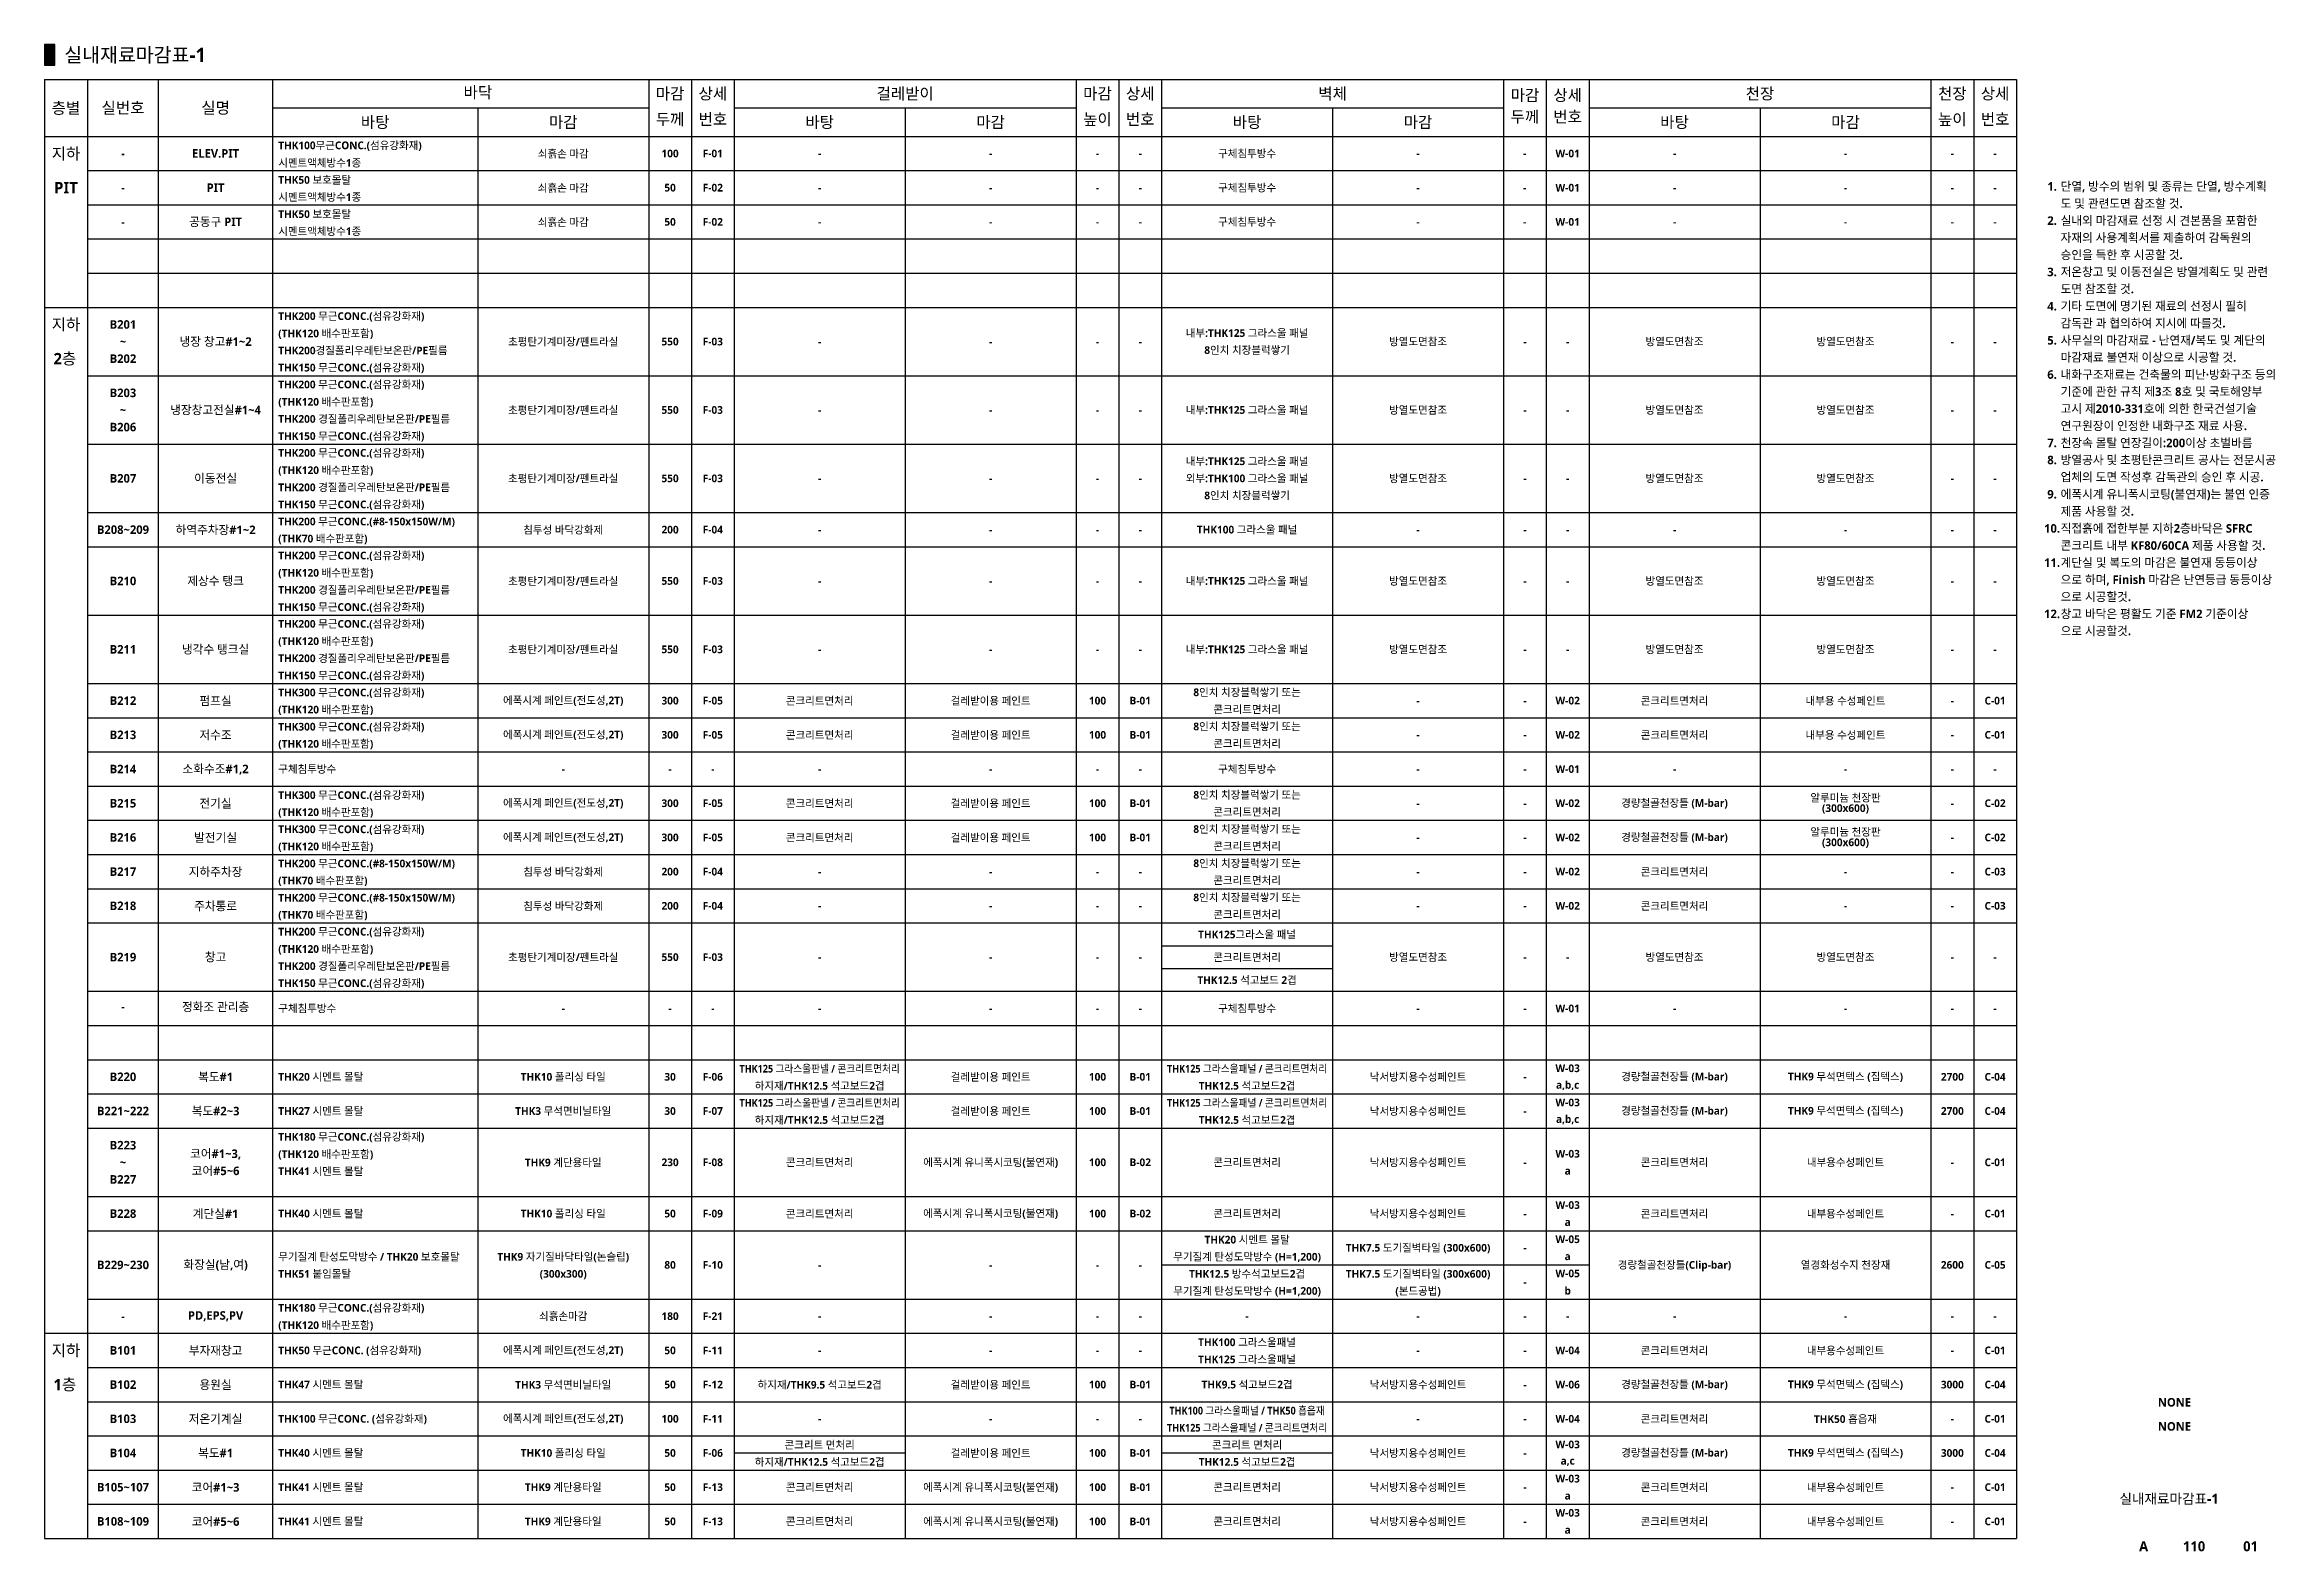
# Model space of a CAD drawing. Header units: millimetres. Extents: x 300 to 24929, y 255 to 5542.
# Drawn here: x 300 to 8129, y 255 to 5542 of the extents above; entities that cross this region are included whole.
import ezdxf
from ezdxf.enums import TextEntityAlignment as Align

# ---------------------------------------------------------------- set-up
doc = ezdxf.new("R2010")
doc.units = ezdxf.units.MM
doc.header["$LTSCALE"] = 10
doc.header["$MEASUREMENT"] = 0
doc.layers.get('0').update_dxf_attribs({"linetype": 'CONTINUOUS'})
for name, color, linetype in [('A-ANNO-GRA2', 4, 'CONTINUOUS'), ('A-ANNO-TEXT1', 7, 'CONTINUOUS'), ('A-ANNO-TITL', 7, 'CONTINUOUS')]:
    doc.layers.add(name, color=color, linetype=linetype)
doc.styles.add('SH_대대리576', font='')
doc.styles.get('SH_대대리576').set_extended_font_data('NanumGothic', bold=True)

msp = doc.modelspace()

# ---------------------------------------------------------------- texts
at = {"layer": 'A-ANNO-TEXT1', "style": 'SH_대대리576'}
msp.add_text('실내재료마감표-1', height=50, dxfattribs=at).set_placement((369.1, 5481))
for s, height, p in [('층별', 40, (375, 5320)), ('지하', 40, (375, 5160)), ('ELEV.PIT', 30, (900, 5160)), ('쇠흙손 마감', 27, (2120, 5160)), ('W-01', 27, (5645, 5160)), ('-', 27, (3020, 5160)), ('-', 27, (3620, 5160)), ('-', 27, (3995, 5160)), ('-', 27, (4145, 5160)), ('-', 27, (5120, 5160)), ('-', 27, (5494.6, 5160)), ('-', 27, (6020, 5160)), ('-', 27, (6620, 5160)), ('-', 27, (6995, 5160)), ('-', 27, (7145, 5160)), ('PIT', 40, (375, 5040)), ('PIT', 30, (900, 5040)), ('쇠흙손 마감', 27, (2120, 5040)), ('-', 27, (3020, 5040)), ('-', 27, (3620, 5040)), ('-', 27, (3995, 5040)), ('-', 27, (4145, 5040)), ('-', 27, (5120, 5040)), ('-', 27, (5494.6, 5040)), ('W-01', 27, (5645, 5040)), ('-', 27, (6020, 5040)), ('-', 27, (6620, 5040)), ('-', 27, (6995, 5040)), ('-', 27, (7145, 5040)), ('공동구 PIT', 30, (900, 4920)), ('쇠흙손 마감', 27, (2120, 4920)), ('F-02', 27, (2645, 4920)), ('W-01', 27, (5645, 4920)), ('-', 27, (3020, 4920)), ('-', 27, (3620, 4920)), ('-', 27, (3995, 4920)), ('-', 27, (4145, 4920)), ('-', 27, (5120, 4920)), ('-', 27, (5494.6, 4920)), ('-', 27, (6020, 4920)), ('-', 27, (6620, 4920)), ('-', 27, (6995, 4920)), ('-', 27, (7145, 4920)), ('초평탄기계미장/펜트라실', 27, (2120, 4500)), ('초평탄기계미장/펜트라실', 27, (2120, 4260)), ('초평탄기계미장/펜트라실', 27, (2120, 4020)), ('하역주차장#1~2', 30, (900, 3840)), ('-', 27, (6020, 3840)), ('-', 27, (6620, 3840)), ('-', 27, (6995, 3840)), ('-', 27, (7145, 3840)), ('초평탄기계미장/펜트라실', 27, (2120, 3660)), ('초평탄기계미장/펜트라실', 27, (2120, 3420)), ('펌프실', 30, (900, 3240)), ('에폭시계 페인트(전도성,2T)', 27, (2120, 3240)), ('콘크리트면처리', 27, (3020, 3240)), ('걸레받이용 페인트', 27, (3620, 3240)), ('100', 27, (3995, 3240)), ('B-01', 27, (4145, 3240)), ('8인치 치장블럭쌓기 또는', 27, (4520, 3270)), ('콘크리트면처리', 27, (4520, 3210)), ('콘크리트면처리', 27, (6020, 3240)), ('내부용 수성페인트', 27, (6620, 3240)), ('저수조', 30, (900, 3120)), ('에폭시계 페인트(전도성,2T)', 27, (2120, 3120)), ('콘크리트면처리', 27, (3020, 3120)), ('걸레받이용 페인트', 27, (3620, 3120)), ('100', 27, (3995, 3120)), ('B-01', 27, (4145, 3120)), ('8인치 치장블럭쌓기 또는', 27, (4520, 3150)), ('콘크리트면처리', 27, (6020, 3120)), ('내부용 수성페인트', 27, (6620, 3120)), ('콘크리트면처리', 27, (4520, 3090)), ('소화수조#1,2', 30, (900, 3000)), ('W-01', 27, (5645, 3000)), ('전기실', 30, (900, 2880)), ('에폭시계 페인트(전도성,2T)', 27, (2120, 2880)), ('콘크리트면처리', 27, (3020, 2880)), ('걸레받이용 페인트', 27, (3620, 2880)), ('8인치 치장블럭쌓기 또는', 27, (4520, 2910)), ('경량철골천장틀 (M-bar)', 27, (6020, 2880)), ('100', 27, (3995, 2880)), ('B-01', 27, (4145, 2880)), ('콘크리트면처리', 27, (4520, 2850)), ('발전기실', 30, (900, 2760)), ('에폭시계 페인트(전도성,2T)', 27, (2120, 2760)), ('콘크리트면처리', 27, (3020, 2760)), ('걸레받이용 페인트', 27, (3620, 2760)), ('100', 27, (3995, 2760)), ('B-01', 27, (4145, 2760)), ('8인치 치장블럭쌓기 또는', 27, (4520, 2790)), ('콘크리트면처리', 27, (4520, 2730)), ('경량철골천장틀 (M-bar)', 27, (6020, 2760)), ('8인치 치장블럭쌓기 또는', 27, (4520, 2670)), ('지하주차장', 30, (900, 2640)), ('콘크리트면처리', 27, (4520, 2610)), ('콘크리트면처리', 27, (6020, 2640)), ('주차통로', 30, (900, 2520)), ('8인치 치장블럭쌓기 또는', 27, (4520, 2550)), ('콘크리트면처리', 27, (4520, 2490)), ('콘크리트면처리', 27, (6020, 2520)), ('THK125그라스울 패널', 27, (4520, 2420)), ('초평탄기계미장/펜트라실', 27, (2120, 2340)), ('콘크리트면처리', 27, (4520, 2340)), ('THK12.5 석고보드 2겹', 27, (4520, 2260)), ('정화조 관리층', 30, (900, 2166)), ('W-01', 27, (5645, 2160)), ('W-03', 27, (5645, 1950)), ('복도#1', 30, (900, 1920)), ('걸레받이용 페인트', 27, (3620, 1920)), ('100', 27, (3995, 1920)), ('B-01', 27, (4145, 1920)), ('a,b,c', 27, (5645, 1890)), ('경량철골천장틀 (M-bar)', 27, (6020, 1920)), ('THK9 무석면텍스 (집텍스)', 27, (6620, 1920)), ('복도#2~3', 30, (900, 1800)), ('걸레받이용 페인트', 27, (3620, 1800)), ('100', 27, (3995, 1800)), ('B-01', 27, (4145, 1800)), ('W-03', 27, (5645, 1830)), ('경량철골천장틀 (M-bar)', 27, (6020, 1800)), ('THK9 무석면텍스 (집텍스)', 27, (6620, 1800)), ('a,b,c', 27, (5645, 1770)), ('W-03', 27, (5645, 1650)), ('THK9 계단용타일', 27, (2120, 1620)), ('a', 27, (5645, 1590)), ('계단실#1', 30, (900, 1440)), ('콘크리트면처리', 27, (3020, 1440)), ('에폭시계 유니폭시코팅(불연재)', 27, (3620, 1440)), ('100', 27, (3995, 1440)), ('W-03', 27, (5645, 1470)), ('a', 27, (5645, 1410)), ('콘크리트면처리', 27, (6020, 1440)), ('내부용수성페인트', 27, (6620, 1440)), ('W-05', 27, (5645, 1350)), ('화장실(남,여)', 30, (900, 1260)), ('a', 27, (5645, 1290)), ('W-05', 27, (5645, 1230)), ('b', 27, (5645, 1170)), ('PD,EPS,PV', 30, (900, 1080)), ('부자재창고', 30, (900, 960)), ('에폭시계 페인트(전도성,2T)', 27, (2120, 960)), ('W-04', 27, (5645, 960)), ('콘크리트면처리', 27, (6020, 960)), ('내부용수성페인트', 27, (6620, 960)), ('용원실', 30, (900, 840)), ('THK3 무석면비닐타일', 27, (2120, 840)), ('하지재/THK9.5 석고보드2겹', 27, (3020, 840)), ('걸레받이용 페인트', 27, (3620, 840)), ('100', 27, (3995, 840)), ('B-01', 27, (4145, 840)), ('W-06', 27, (5645, 840)), ('경량철골천장틀 (M-bar)', 27, (6020, 840)), ('THK9 무석면텍스 (집텍스)', 27, (6620, 840)), ('저온기계실', 30, (900, 720)), ('에폭시계 페인트(전도성,2T)', 27, (2120, 720)), ('W-04', 27, (5645, 720)), ('콘크리트면처리', 27, (6020, 720)), ('THK50 흡읍재', 27, (6620, 720)), ('W-03', 27, (5645, 630)), ('복도#1', 30, (900, 600)), ('걸레받이용 페인트', 27, (3620, 600)), ('100', 27, (3995, 600)), ('B-01', 27, (4145, 600)), ('낙서방지용수성페인트', 27, (5120, 600)), ('-', 27, (5495, 600)), ('a,c', 27, (5645, 570)), ('경량철골천장틀 (M-bar)', 27, (6020, 600)), ('THK9 무석면텍스 (집텍스)', 27, (6620, 600)), ('코어#1~3', 30, (900, 480)), ('B-01', 27, (4145, 480)), ('W-03', 27, (5645, 510)), ('콘크리트면처리', 27, (6020, 480)), ('내부용수성페인트', 27, (6620, 480)), ('W-03', 27, (5645, 390)), ('a', 27, (5645, 450)), ('코어#5~6', 30, (900, 360)), ('B-01', 27, (4145, 360)), ('a', 27, (5645, 330)), ('콘크리트면처리', 27, (6020, 360)), ('내부용수성페인트', 27, (6620, 360))]:
    msp.add_text(s, height=height, dxfattribs=at).set_placement(p, align=Align.MIDDLE)
for s, height, p in [('실번호', 40, (575, 5320)), ('실명', 40, (900, 5320)), ('바닥', 40, (1820.4, 5374.6)), ('마감', 40, (2495, 5370)), ('상세', 40, (2645, 5370)), ('걸레받이', 40, (3320, 5370)), ('마감', 40, (3995, 5370)), ('상세', 40, (4145, 5370)), ('벽체', 40, (4820, 5370)), ('마감', 40, (5495, 5364.6)), ('상세', 40, (5645, 5364.6)), ('천장', 40, (6320, 5370)), ('천장', 40, (6995, 5370)), ('상세', 40, (7145, 5370)), ('바탕', 40, (1460, 5270)), ('마감', 40, (2120, 5270)), ('두께', 40, (2495, 5280)), ('번호', 40, (2645, 5280)), ('바탕', 40, (3020, 5270)), ('마감', 40, (3620, 5270)), ('높이', 40, (3995, 5280)), ('번호', 40, (4145, 5280)), ('바탕', 40, (4520, 5270)), ('마감', 40, (5120, 5270)), ('두께', 40, (5495, 5289)), ('번호', 40, (5645, 5289)), ('바탕', 40, (6020, 5270)), ('마감', 40, (6620, 5270)), ('높이', 40, (6995, 5280)), ('번호', 40, (7145, 5280)), ('100', 27, (2495, 5160)), ('F-01', 27, (2645, 5160)), ('구체침투방수', 27, (4520, 5160)), ('-', 30, (575, 5160)), ('-', 30, (575, 5040)), ('50', 27, (2495, 5040)), ('F-02', 27, (2645, 5040)), ('구체침투방수', 27, (4520, 5040)), ('50', 27, (2495, 4920)), ('구체침투방수', 27, (4520, 4920)), ('-', 30, (575, 4920)), ('지하', 40, (375, 4560)), ('B201', 30, (575, 4560)), ('내부:THK125 그라스울 패널', 27, (4520, 4530)), ('2층', 40, (371.1, 4440)), ('~', 30, (575, 4500)), ('냉장 창고#1~2', 30, (900, 4500)), ('550', 27, (2495, 4500)), ('F-03', 27, (2645, 4500)), ('-', 27, (3020, 4500)), ('-', 27, (3620.2, 4500)), ('-', 27, (3995, 4500)), ('-', 27, (4145, 4500)), ('8인치 치장블럭쌓기', 27, (4520, 4470)), ('방열도면참조', 27, (5120, 4500)), ('-', 27, (5495, 4500)), ('-', 27, (5645, 4500)), ('방열도면참조', 27, (6020, 4500)), ('방열도면참조', 27, (6620, 4500)), ('-', 27, (6994.8, 4500)), ('-', 27, (7145, 4500)), ('B202', 30, (575, 4440)), ('B203', 30, (575, 4320)), ('~', 30, (575, 4260)), ('냉장창고전실#1~4', 30, (900, 4260)), ('550', 27, (2495, 4260)), ('F-03', 27, (2645, 4260)), ('-', 27, (3020, 4260)), ('-', 27, (3620.2, 4260)), ('-', 27, (3995, 4260)), ('-', 27, (4145, 4260)), ('내부:THK125 그라스울 패널', 27, (4520, 4260)), ('방열도면참조', 27, (5120, 4260)), ('-', 27, (5495, 4260)), ('-', 27, (5645, 4260)), ('방열도면참조', 27, (6020, 4260)), ('방열도면참조', 27, (6620, 4260)), ('-', 27, (6994.8, 4260)), ('-', 27, (7145, 4260)), ('B206', 30, (575, 4200)), ('내부:THK125 그라스울 패널', 27, (4520, 4080)), ('B207', 30, (575, 4020)), ('이동전실', 30, (900, 4020)), ('550', 27, (2495, 4020)), ('F-03', 27, (2645, 4020)), ('-', 27, (3020, 4020)), ('-', 27, (3620.2, 4020)), ('-', 27, (3995, 4020)), ('-', 27, (4145, 4020)), ('외부:THK100 그라스울 패널', 27, (4520, 4020)), ('방열도면참조', 27, (5120, 4020)), ('-', 27, (5495, 4020)), ('-', 27, (5645, 4020)), ('방열도면참조', 27, (6020, 4020)), ('방열도면참조', 27, (6620, 4020)), ('-', 27, (6994.8, 4020)), ('-', 27, (7145, 4020)), ('8인치 치장블럭쌓기', 27, (4520, 3960)), ('B208~209', 30, (575, 3840)), ('F-04', 27, (2645, 3840)), ('-', 27, (3020, 3840)), ('-', 27, (3620, 3840)), ('-', 27, (3995, 3840)), ('-', 27, (4145, 3840)), ('THK100 그라스울 패널', 27, (4520, 3840)), ('-', 27, (5120, 3839.7)), ('-', 27, (5495, 3840)), ('-', 27, (5645, 3840)), ('B210', 30, (575, 3660)), ('제상수 탱크', 30, (900, 3660)), ('550', 27, (2495, 3660)), ('F-03', 27, (2645, 3660)), ('-', 27, (3020, 3660)), ('-', 27, (3620.2, 3660)), ('-', 27, (3995, 3660)), ('-', 27, (4145, 3660)), ('내부:THK125 그라스울 패널', 27, (4520, 3660)), ('방열도면참조', 27, (5120, 3660)), ('-', 27, (5495, 3660)), ('-', 27, (5645, 3660)), ('방열도면참조', 27, (6020, 3660)), ('방열도면참조', 27, (6620, 3660)), ('-', 27, (6994.8, 3660)), ('-', 27, (7145, 3660)), ('B211', 30, (575, 3420)), ('냉각수 탱크실', 30, (900, 3420)), ('550', 27, (2495, 3420)), ('F-03', 27, (2645, 3420)), ('-', 27, (3020, 3420)), ('-', 27, (3620.2, 3420)), ('-', 27, (3995, 3420)), ('-', 27, (4145, 3420)), ('내부:THK125 그라스울 패널', 27, (4520, 3420)), ('방열도면참조', 27, (5120, 3420)), ('-', 27, (5495, 3420)), ('-', 27, (5645, 3420)), ('방열도면참조', 27, (6020, 3420)), ('방열도면참조', 27, (6620, 3420)), ('-', 27, (6994.8, 3420)), ('-', 27, (7145, 3420)), ('B212', 30, (575, 3240)), ('300', 27, (2495, 3240)), ('F-05', 27, (2645, 3240)), ('-', 27, (5120, 3240)), ('-', 27, (5495, 3240)), ('W-02', 27, (5645, 3240)), ('-', 27, (6995, 3240)), ('C-01', 27, (7145, 3240)), ('B213', 30, (575, 3120)), ('300', 27, (2495, 3120)), ('F-05', 27, (2645, 3120)), ('W-02', 27, (5645, 3120)), ('C-01', 27, (7145, 3120)), ('-', 27, (5120, 3120)), ('-', 27, (5495, 3120)), ('-', 27, (6995, 3120)), ('B214', 30, (575, 3000)), ('-', 27, (2120, 3000)), ('-', 27, (2495, 3000)), ('-', 27, (2645, 3000)), ('-', 27, (3020, 3000)), ('-', 27, (3620, 3000)), ('-', 27, (3995, 3000)), ('-', 27, (4145, 3000)), ('구체침투방수', 27, (4520, 3000)), ('-', 27, (5120, 3000)), ('-', 27, (5495, 3000)), ('-', 27, (6020, 3000)), ('-', 27, (6620, 3000)), ('-', 27, (6995, 3000)), ('-', 27, (7145, 3000)), ('B215', 30, (575, 2880)), ('300', 27, (2495, 2880)), ('F-05', 27, (2645, 2880)), ('-', 27, (5120, 2880)), ('-', 27, (5495, 2880)), ('W-02', 27, (5645, 2880)), ('-', 27, (6995, 2880)), ('C-02', 27, (7145, 2880)), ('B216', 30, (575, 2760)), ('300', 27, (2495, 2760)), ('F-05', 27, (2645, 2760)), ('-', 27, (5120, 2760)), ('-', 27, (5495, 2760)), ('W-02', 27, (5645, 2760)), ('-', 27, (6995, 2760)), ('C-02', 27, (7145, 2760)), ('B217', 30, (575, 2640)), ('F-04', 27, (2645, 2640)), ('-', 27, (3020, 2640)), ('-', 27, (3620, 2640)), ('-', 27, (3995, 2640)), ('-', 27, (4145, 2640)), ('-', 27, (5120, 2640)), ('-', 27, (5495, 2640)), ('W-02', 27, (5645, 2640)), ('-', 27, (6620, 2640)), ('-', 27, (6995, 2640)), ('C-03', 27, (7145, 2640)), ('B218', 30, (575, 2520)), ('F-04', 27, (2645, 2520)), ('-', 27, (3020, 2520)), ('-', 27, (3620, 2520)), ('-', 27, (3995, 2520)), ('-', 27, (4145, 2520)), ('-', 27, (5120, 2520)), ('-', 27, (5495, 2520)), ('W-02', 27, (5645, 2520)), ('-', 27, (6620, 2520)), ('-', 27, (6995, 2520)), ('C-03', 27, (7145, 2520)), ('B219', 30, (575, 2340)), ('창고', 30, (900, 2340)), ('F-03', 27, (2645, 2340)), ('방열도면참조', 27, (5120, 2340)), ('방열도면참조', 27, (6020, 2340)), ('방열도면참조', 27, (6620, 2340)), ('-', 27, (3020, 2340)), ('-', 27, (3620.2, 2340)), ('-', 27, (3995, 2340)), ('-', 27, (4145, 2340)), ('-', 27, (5495, 2340)), ('-', 27, (5645, 2340)), ('-', 27, (6994.8, 2340)), ('-', 27, (7145, 2340)), ('-', 30, (575, 2166)), ('-', 27, (2120, 2160)), ('-', 27, (2495, 2160)), ('-', 27, (2645, 2160)), ('-', 27, (3020, 2160)), ('-', 27, (3620, 2160)), ('-', 27, (3995, 2160)), ('-', 27, (4145, 2160)), ('구체침투방수', 27, (4520, 2160)), ('-', 27, (5120, 2160)), ('-', 27, (5495, 2160)), ('-', 27, (6020, 2160)), ('-', 27, (6620, 2160)), ('-', 27, (6995, 2160)), ('-', 27, (7145, 2160)), ('B220', 30, (575, 1920)), ('THK10 폴리싱 타일', 27, (2120, 1920)), ('30', 27, (2495, 1920)), ('F-06', 27, (2645, 1920)), ('하지재/THK12.5 석고보드2겹', 27, (3020, 1888.5)), ('THK12.5 석고보드2겹', 27, (4520, 1888.5)), ('낙서방지용수성페인트', 27, (5120, 1919.7)), ('-', 27, (5495, 1920)), ('2700', 27, (6995, 1920)), ('C-04', 27, (7145, 1920)), ('B221~222', 30, (575, 1800)), ('THK3 무석면비닐타일', 27, (2120, 1800)), ('30', 27, (2495, 1800)), ('F-07', 27, (2645, 1800)), ('낙서방지용수성페인트', 27, (5120, 1799.7)), ('2700', 27, (6995, 1800)), ('C-04', 27, (7145, 1800)), ('하지재/THK12.5 석고보드2겹', 27, (3020, 1768.5)), ('THK12.5 석고보드2겹', 27, (4520, 1768.5)), ('-', 27, (5495, 1800)), ('B223', 30, (575, 1680)), ('코어#1~3,', 30, (900, 1650)), ('B227', 30, (575, 1560)), ('~', 30, (575, 1620)), ('코어#5~6', 30, (900, 1590)), ('230', 27, (2495, 1620)), ('F-08', 27, (2645, 1620)), ('콘크리트면처리', 27, (3020, 1620)), ('에폭시계 유니폭시코팅(불연재)', 27, (3620.2, 1620)), ('100', 27, (3995, 1620)), ('B-02', 27, (4145, 1620)), ('콘크리트면처리', 27, (4520, 1620)), ('낙서방지용수성페인트', 27, (5120.2, 1620)), ('-', 27, (5495, 1620)), ('콘크리트면처리', 27, (6020, 1620)), ('내부용수성페인트', 27, (6620.2, 1620)), ('-', 27, (6994.8, 1620)), ('C-01', 27, (7145, 1620)), ('B228', 30, (575, 1440)), ('THK10 폴리싱 타일', 27, (2120, 1440)), ('50', 27, (2495, 1440)), ('F-09', 27, (2645, 1440)), ('B-02', 27, (4145, 1440)), ('콘크리트면처리', 27, (4520, 1440)), ('낙서방지용수성페인트', 27, (5120, 1440)), ('-', 27, (5495, 1440)), ('-', 27, (6995, 1440)), ('C-01', 27, (7145, 1440)), ('THK20 시멘트 몰탈', 27, (4520, 1348.5)), ('THK7.5 도기질벽타일 (300x600)', 27, (5120, 1320)), ('B229~230', 30, (575, 1260)), ('THK9 자기질바닥타일(논슬립)', 27, (2120, 1288.5)), ('80', 27, (2495, 1260)), ('F-10', 27, (2645, 1260)), ('-', 27, (3020, 1260)), ('-', 27, (3620, 1260)), ('-', 27, (3995, 1260)), ('-', 27, (4145, 1260)), ('무기질계 탄성도막방수 (H=1,200)', 27, (4520, 1288.5)), ('-', 27, (5495, 1320)), ('경량철골천장틀(Clip-bar)', 27, (6020, 1260)), ('열경화성수지 천장재', 27, (6620.2, 1260)), ('2600', 27, (6994.8, 1260)), ('C-05', 27, (7145, 1260)), ('(300x300)', 27, (2120, 1228.5)), ('무기질계 탄성도막방수 (H=1,200)', 27, (4520, 1168.5)), ('THK12.5 방수석고보드2겹', 27, (4520, 1228.5)), ('THK7.5 도기질벽타일 (300x600)', 27, (5120, 1228.5)), ('(본드공법)', 27, (5120, 1168.5)), ('-', 27, (5495.1, 1200)), ('-', 30, (575, 1080)), ('-', 27, (3020, 1080)), ('-', 27, (3620, 1080)), ('-', 27, (3995, 1080)), ('-', 27, (4145, 1080)), ('-', 27, (4520, 1080)), ('-', 27, (5120, 1080)), ('-', 27, (5495, 1080)), ('-', 27, (5645, 1080)), ('-', 27, (6020, 1080)), ('-', 27, (6620, 1080)), ('-', 27, (6995, 1080)), ('-', 27, (7145, 1080)), ('지하', 40, (375, 960)), ('B101', 30, (575, 960)), ('50', 27, (2495, 960)), ('F-11', 27, (2645, 960)), ('-', 27, (3020, 960)), ('-', 27, (3620, 960)), ('-', 27, (3995, 960)), ('-', 27, (4145, 960)), ('THK100 그라스울패널', 27, (4520, 988.5)), ('THK125 그라스울패널', 27, (4520, 928.5)), ('-', 27, (5120, 960)), ('-', 27, (5495, 960)), ('-', 27, (6995, 960)), ('C-01', 27, (7145, 960)), ('1층', 40, (371.1, 840)), ('B102', 30, (575, 840)), ('50', 27, (2495, 840)), ('F-12', 27, (2645, 840)), ('THK9.5 석고보드2겹', 27, (4520, 840)), ('낙서방지용수성페인트', 27, (5120, 840)), ('-', 27, (5495, 840)), ('3000', 27, (6995, 840)), ('C-04', 27, (7145, 840)), ('B103', 30, (575, 720)), ('100', 27, (2495, 720)), ('F-11', 27, (2645, 720)), ('-', 27, (3020, 720)), ('-', 27, (3620, 720)), ('-', 27, (3995, 720)), ('-', 27, (4145, 720)), ('-', 27, (5120, 720)), ('-', 27, (5495, 720)), ('-', 27, (6995, 720)), ('C-01', 27, (7145, 720)), ('콘크리트 면처리', 27, (3020, 628.5)), ('콘크리트 면처리', 27, (4520, 628.5)), ('B104', 30, (575, 600)), ('THK10 폴리싱 타일', 27, (2120, 600)), ('50', 27, (2495, 600)), ('F-06', 27, (2645, 600)), ('하지재/THK12.5 석고보드2겹', 27, (3020, 568.5)), ('THK12.5 석고보드2겹', 27, (4520, 568.5)), ('3000', 27, (6995, 600)), ('C-04', 27, (7145, 600)), ('B105~107', 30, (575, 480)), ('THK9 계단용타일', 27, (2120, 480)), ('50', 27, (2495, 480)), ('F-13', 27, (2645, 480)), ('콘크리트면처리', 27, (3020, 480)), ('에폭시계 유니폭시코팅(불연재)', 27, (3620, 480)), ('100', 27, (3995, 480)), ('콘크리트면처리', 27, (4520, 480)), ('낙서방지용수성페인트', 27, (5120, 480)), ('-', 27, (5495, 480)), ('-', 27, (6995, 480)), ('C-01', 27, (7145, 480)), ('B108~109', 30, (575, 360)), ('THK9 계단용타일', 27, (2120, 360)), ('50', 27, (2495, 360)), ('F-13', 27, (2645, 360)), ('콘크리트면처리', 27, (3020, 360)), ('에폭시계 유니폭시코팅(불연재)', 27, (3620, 360)), ('100', 27, (3995, 360)), ('콘크리트면처리', 27, (4520, 360)), ('낙서방지용수성페인트', 27, (5120, 360)), ('-', 27, (5495, 360)), ('-', 27, (6995, 360)), ('C-01', 27, (7145, 360))]:
    msp.add_text(s, height=height, dxfattribs=at).set_placement(p, align=Align.MIDDLE_CENTER)
for s, p in [('THK100무근CONC.(섬유강화재)', (1120, 5188.5)), ('시멘트액체방수1종', (1120, 5127.1)), ('THK50 보호몰탈', (1120, 5067.2)), ('시멘트액체방수1종', (1120, 5007.1)), ('THK50 보호몰탈', (1120, 4947.2)), ('시멘트액체방수1종', (1120, 4887.1)), ('THK200 무근CONC.(섬유강화재)', (1120, 4589.3)), ('(THK120 배수판포함)', (1120, 4528.5)), ('THK200경질폴리우레탄보온판/PE필름', (1120, 4468.5)), ('THK150 무근CONC.(섬유강화재)', (1120, 4408.5)), ('THK200 무근CONC.(섬유강화재)', (1120, 4349.3)), ('THK200 경질폴리우레탄보온판/PE필름', (1120, 4228.5)), ('(THK120 배수판포함)', (1120, 4288.5)), ('THK150 무근CONC.(섬유강화재)', (1120, 4168.5)), ('THK200 무근CONC.(섬유강화재)', (1120, 4109.3)), ('THK200 경질폴리우레탄보온판/PE필름', (1120, 3988.5)), ('(THK120 배수판포함)', (1120, 4048.5)), ('THK150 무근CONC.(섬유강화재)', (1120, 3928.5)), ('THK200 무근CONC.(#8-150x150W/M)', (1120, 3868.5)), ('THK200 무근CONC.(섬유강화재)', (1120, 3749.3)), ('(THK120 배수판포함)', (1120, 3688.5)), ('THK200 경질폴리우레탄보온판/PE필름', (1120, 3628.5)), ('THK150 무근CONC.(섬유강화재)', (1120, 3568.5)), ('THK200 무근CONC.(섬유강화재)', (1120, 3509.3)), ('(THK120 배수판포함)', (1120, 3448.5)), ('THK200 경질폴리우레탄보온판/PE필름', (1120, 3388.5)), ('THK150 무근CONC.(섬유강화재)', (1120, 3328.5)), ('THK300 무근CONC.(섬유강화재)', (1120, 3268.5)), ('(THK120 배수판포함)', (1120, 3208.5)), ('THK300 무근CONC.(섬유강화재)', (1120, 3148.5)), ('(THK120 배수판포함)', (1120, 3088.5)), ('구체침투방수', (1120, 3000)), ('THK300 무근CONC.(섬유강화재)', (1120, 2908.5)), ('(THK120 배수판포함)', (1120, 2848.5)), ('THK300 무근CONC.(섬유강화재)', (1120, 2788.5)), ('(THK120 배수판포함)', (1120, 2728.5)), ('THK200 무근CONC.(#8-150x150W/M)', (1120, 2668.5)), ('THK200 무근CONC.(#8-150x150W/M)', (1120, 2548.5)), ('THK200 무근CONC.(섬유강화재)', (1120, 2429.3)), ('(THK120 배수판포함)', (1120, 2368.5)), ('THK200 경질폴리우레탄보온판/PE필름', (1120, 2308.5)), ('THK150 무근CONC.(섬유강화재)', (1120, 2248.5)), ('구체침투방수', (1120, 2160)), ('THK20 시멘트 몰탈', (1120, 1920)), ('THK27 시멘트 몰탈', (1120, 1800)), ('THK180 무근CONC.(섬유강화재)', (1120, 1709.3)), ('(THK120 배수판포함)', (1120, 1648.5)), ('THK41 시멘트 몰탈', (1120, 1588.5)), ('THK40 시멘트 몰탈', (1120, 1440)), ('무기질계 탄성도막방수 / THK20 보호몰탈', (1120, 1288.5)), ('THK51 붙임몰탈', (1120, 1228.5)), ('THK50 무근CONC. (섬유강화재)', (1120, 960)), ('THK47 시멘트 몰탈', (1120, 840)), ('THK100 무근CONC. (섬유강화재)', (1120, 720)), ('THK40 시멘트 몰탈', (1120, 600)), ('THK41 시멘트 몰탈', (1120, 480)), ('THK41 시멘트 몰탈', (1120, 360))]:
    msp.add_text(s, height=27, dxfattribs=at).set_placement(p, align=Align.MIDDLE_LEFT)
at = {"layer": 'A-ANNO-TEXT1', "color": 1, "style": 'SH_대대리576'}
for s, p in [('침투성 바닥강화제', (2120, 3840)), ('알루미늄 천장판', (6620, 2900)), ('(300x600)', (6620, 2860)), ('알루미늄 천장판', (6620, 2780)), ('(300x600)', (6620, 2740)), ('침투성 바닥강화제', (2120, 2640)), ('침투성 바닥강화제', (2120, 2520))]:
    msp.add_text(s, height=27, dxfattribs=at).set_placement(p, align=Align.MIDDLE)
for s, p in [('200', (2495, 3840)), ('200', (2495, 2640)), ('200', (2495, 2520)), ('550', (2495, 2340)), ('쇠흙손마감', (2120, 1080)), ('180', (2495, 1080)), ('F-21', (2645, 1080))]:
    msp.add_text(s, height=27, dxfattribs=at).set_placement(p, align=Align.MIDDLE_CENTER)
for s, p in [('(THK70 배수판포함)', (1120, 3808.5)), ('(THK70 배수판포함)', (1120, 2608.5)), ('(THK70 배수판포함)', (1120, 2488.5)), ('THK180 무근CONC.(섬유강화재)', (1120, 1109.3)), ('(THK120 배수판포함)', (1120, 1048.5))]:
    msp.add_text(s, height=27, dxfattribs=at).set_placement(p, align=Align.MIDDLE_LEFT)
at = {"layer": 'A-ANNO-TEXT1', "style": 'SH_대대리576', "width": 0.9}
for s, p in [('THK125 그라스울판넬 / 콘크리트면처리', (3020, 1948.5)), ('THK125 그라스울패널 / 콘크리트면처리', (4520, 1948.5)), ('THK125 그라스울판넬 / 콘크리트면처리', (3020, 1828.5)), ('THK125 그라스울패널 / 콘크리트면처리', (4520, 688.5)), ('THK100 그라스울패널 / THK50 흡읍재', (4520, 748.5))]:
    msp.add_text(s, height=27, dxfattribs=at).set_placement(p, align=Align.MIDDLE_CENTER)
at = {"layer": 'A-ANNO-TEXT1', "color": 1, "style": 'SH_대대리576', "width": 0.9}
msp.add_text('THK125 그라스울패널 / 콘크리트면처리', height=27, dxfattribs=at).set_placement((4520, 1828.5), align=Align.MIDDLE_CENTER)
at = {"layer": 'A-ANNO-TITL', "style": 'SH_대대리576'}
for s, p in [('1.', (7345, 5044.4)), ('1.', (7345, 5044.4)), ('2.', (7345, 4924.4)), ('2.', (7345, 4924.4)), ('3.', (7345, 4744.4)), ('3.', (7345, 4744.4)), ('4.', (7345, 4624.4)), ('4.', (7345, 4624.4)), ('5.', (7345, 4504.4)), ('5.', (7345, 4504.4)), ('6.', (7345, 4384.4)), ('6.', (7345, 4384.4)), ('7.', (7345, 4144.4)), ('7.', (7345, 4144.4)), ('8.', (7345, 4084.4)), ('8.', (7345, 4084.4)), ('9.', (7345, 3964.4)), ('9.', (7345, 3964.4)), ('10.', (7345, 3844.4)), ('10.', (7345, 3844.4)), ('11.', (7345, 3724.4)), ('12.', (7345, 3544.4))]:
    msp.add_text(s, height=30, dxfattribs=at).set_placement(p, align=Align.MIDDLE_CENTER)
for s, p in [('단열, 방수의 범위 및 종류는 단열, 방수계획', (7375, 5044.4)), ('도 및 관련도면 참조할 것.', (7375, 4984.4)), ('실내외 마감재료 선정 시 견본품을 포함한', (7375, 4924.4)), ('자재의 사용계획서를 제출하여 감독원의 ', (7375, 4864.4)), ('승인을 득한 후 시공할 것.', (7375, 4804.4)), ('저온창고 및 이동전실은 방열계획도 및 관련', (7375, 4744.4)), ('도면 참조할 것.', (7375, 4684.4)), ('기타 도면에 명기된 재료의 선정시 필히', (7375, 4624.4)), ('감독관 과 협의하여 지시에 따를것.', (7375, 4564.4)), ('사무실의 마감재료 - 난연재/복도 및 계단의', (7375, 4504.4)), ('마감재료 불연재 이상으로 시공할 것.', (7375, 4444.4)), ('내화구조재료는 건축물의 피난·방화구조 등의', (7375, 4384.4)), ('기준에 관한 규칙 제3조 8호 및 국토해양부', (7375, 4324.4)), ('고시 제2010-331호에 의한 한국건설기술', (7375, 4264.4)), ('천장속 몰탈 연장길이:200이상 초벌바름', (7375, 4144.4)), ('연구원장이 인정한 내화구조 재료 사용.', (7375, 4204.4)), ('방열공사 및 초평탄콘크리트 공사는 전문시공', (7375, 4084.4)), ('업체의 도면 작성후 감독관의 승인 후 시공.', (7375, 4024.4)), ('제품 사용할 것.', (7375, 3904.4)), ('에폭시계 유니폭시코팅(불연재)는 불연 인증', (7375, 3964.4)), ('직접흙에 접한부분 지하2층바닥은 SFRC', (7375, 3844.4)), ('콘크리트 내부 KF80/60CA 제품 사용할 것.', (7375, 3784.4)), ('계단실 및 복도의 마감은 불연재 동등이상', (7375, 3724.4)), ('으로 하며, Finish 마감은 난연등급 동등이상', (7375, 3664.4)), ('으로 시공할것.', (7375, 3604.4)), ('창고 바닥은 평활도 기준 FM2 기준이상', (7375, 3544.4)), ('으로 시공할것. ', (7375, 3484.4))]:
    msp.add_text(s, height=30, dxfattribs=at).set_placement(p, align=Align.MIDDLE_LEFT)
for s, height, p in [('NONE', 30, (7774.5, 777.8)), ('NONE', 30, (7774.5, 693.3)), ('실내재료마감표-1', 35, (7755.7, 439.7)), ('A', 35, (7666.3, 272.7)), ('110', 35, (7843.4, 272.7)), ('01', 35, (8041.6, 272.7))]:
    msp.add_text(s, height=height, dxfattribs=at).set_placement(p, align=Align.MIDDLE)

# ---------------------------------------------------------------- hatches: boundary and pattern name
at = {"layer": 'A-ANNO-TEXT1'}
h = msp.add_hatch(color=256, dxfattribs=at)
h.dxf.hatch_style = 1
h.paths.add_polyline_path([(336, 5542), (300, 5542), (300, 5470), (336, 5470)])

# ---------------------------------------------------------------- linework, layer by layer
for p, q in [((4220, 3300), (4220, 3240)), ((4820, 3240), (4820, 3180)), ((5570, 1740), (5570, 1500))]:
    msp.add_line(p, q)
at = {"layer": 'A-ANNO-GRA2'}
for p, q in [((300, 5420), (7220.2, 5420)), ((300, 5420), (300, 300)), ((450, 5420), (450, 300)), ((700, 300), (700, 5420)), ((1100, 5420), (1100, 300)), ((2420, 5420), (2420, 300)), ((2570, 5420), (2570, 300)), ((2720, 5420), (2720, 300)), ((3920, 5420), (3920, 300)), ((4070, 5420), (4070, 300)), ((4220, 5420), (4220, 300)), ((5420, 5420), (5420, 300)), ((5570, 5420), (5570, 300)), ((5720, 5420), (5720, 300)), ((6920, 5420), (6920, 300)), ((7070, 5420), (7070, 300)), ((7220.2, 5420), (7220.2, 300)), ((1100, 5320), (2420, 5320)), ((1820, 5320), (1820, 300)), ((2720, 5320), (3920, 5320)), ((3320, 5320), (3320, 300)), ((4220, 5320), (5420, 5320)), ((4820, 5320), (4820, 300)), ((5720, 5320), (6920, 5320)), ((6320, 5320), (6320, 300)), ((300, 5220), (7220.2, 5220)), ((450, 5100), (7220.2, 5100)), ((450, 4980), (7220.2, 4980)), ((450, 4860), (7220.2, 4860)), ((450, 4740), (7220.2, 4740)), ((300, 4620), (7220.2, 4620)), ((450, 4380), (7220.2, 4380)), ((450, 4140), (7220.2, 4140)), ((450, 3900), (7220.2, 3900)), ((450, 3780), (7220.2, 3780)), ((450, 3540), (7220.2, 3540)), ((450, 3300), (7220.2, 3300)), ((450, 3180), (7220.2, 3180)), ((450, 3060), (7220.2, 3060)), ((450, 2940), (7220.2, 2940)), ((450, 2820), (7220.2, 2820)), ((450, 2700), (7220.2, 2700)), ((450, 2580), (7220.2, 2580)), ((450, 2460), (7220.2, 2460)), ((4220, 2380), (4820, 2380)), ((4220, 2300), (4820, 2300)), ((450, 2220), (7220.2, 2220)), ((450, 2100), (7220.2, 2100)), ((450, 1980), (7220.2, 1980)), ((450, 1860), (7220.2, 1860)), ((450, 1740), (7220.2, 1740)), ((450, 1500), (7220.2, 1500)), ((450, 1380), (7220.2, 1380)), ((4220, 1260), (5720, 1260)), ((450, 1140), (7220.2, 1140)), ((300, 1020), (7220.2, 1020)), ((450, 900), (7220.2, 900)), ((450, 780), (7220.2, 780)), ((450, 660), (7220.2, 660)), ((2720, 600), (3320, 600)), ((4220, 600), (4820, 600)), ((450, 540), (7220.2, 540)), ((450, 420), (7220.2, 420)), ((300, 300), (7220.2, 300))]:
    msp.add_line(p, q, dxfattribs=at)
at = {"layer": 'A-ANNO-TEXT1'}
msp.add_lwpolyline([(336, 5542), (300, 5542), (300, 5470), (336, 5470)], close=True, dxfattribs=at)

msp.set_redraw_order([(e.dxf.handle, doc.entitydb.next_handle()) for e in msp.query("TEXT MTEXT ATTDEF DIMENSION ARC_DIMENSION")])  # texts and dimensions are drawn at this point

doc.saveas('drawing.dxf')
